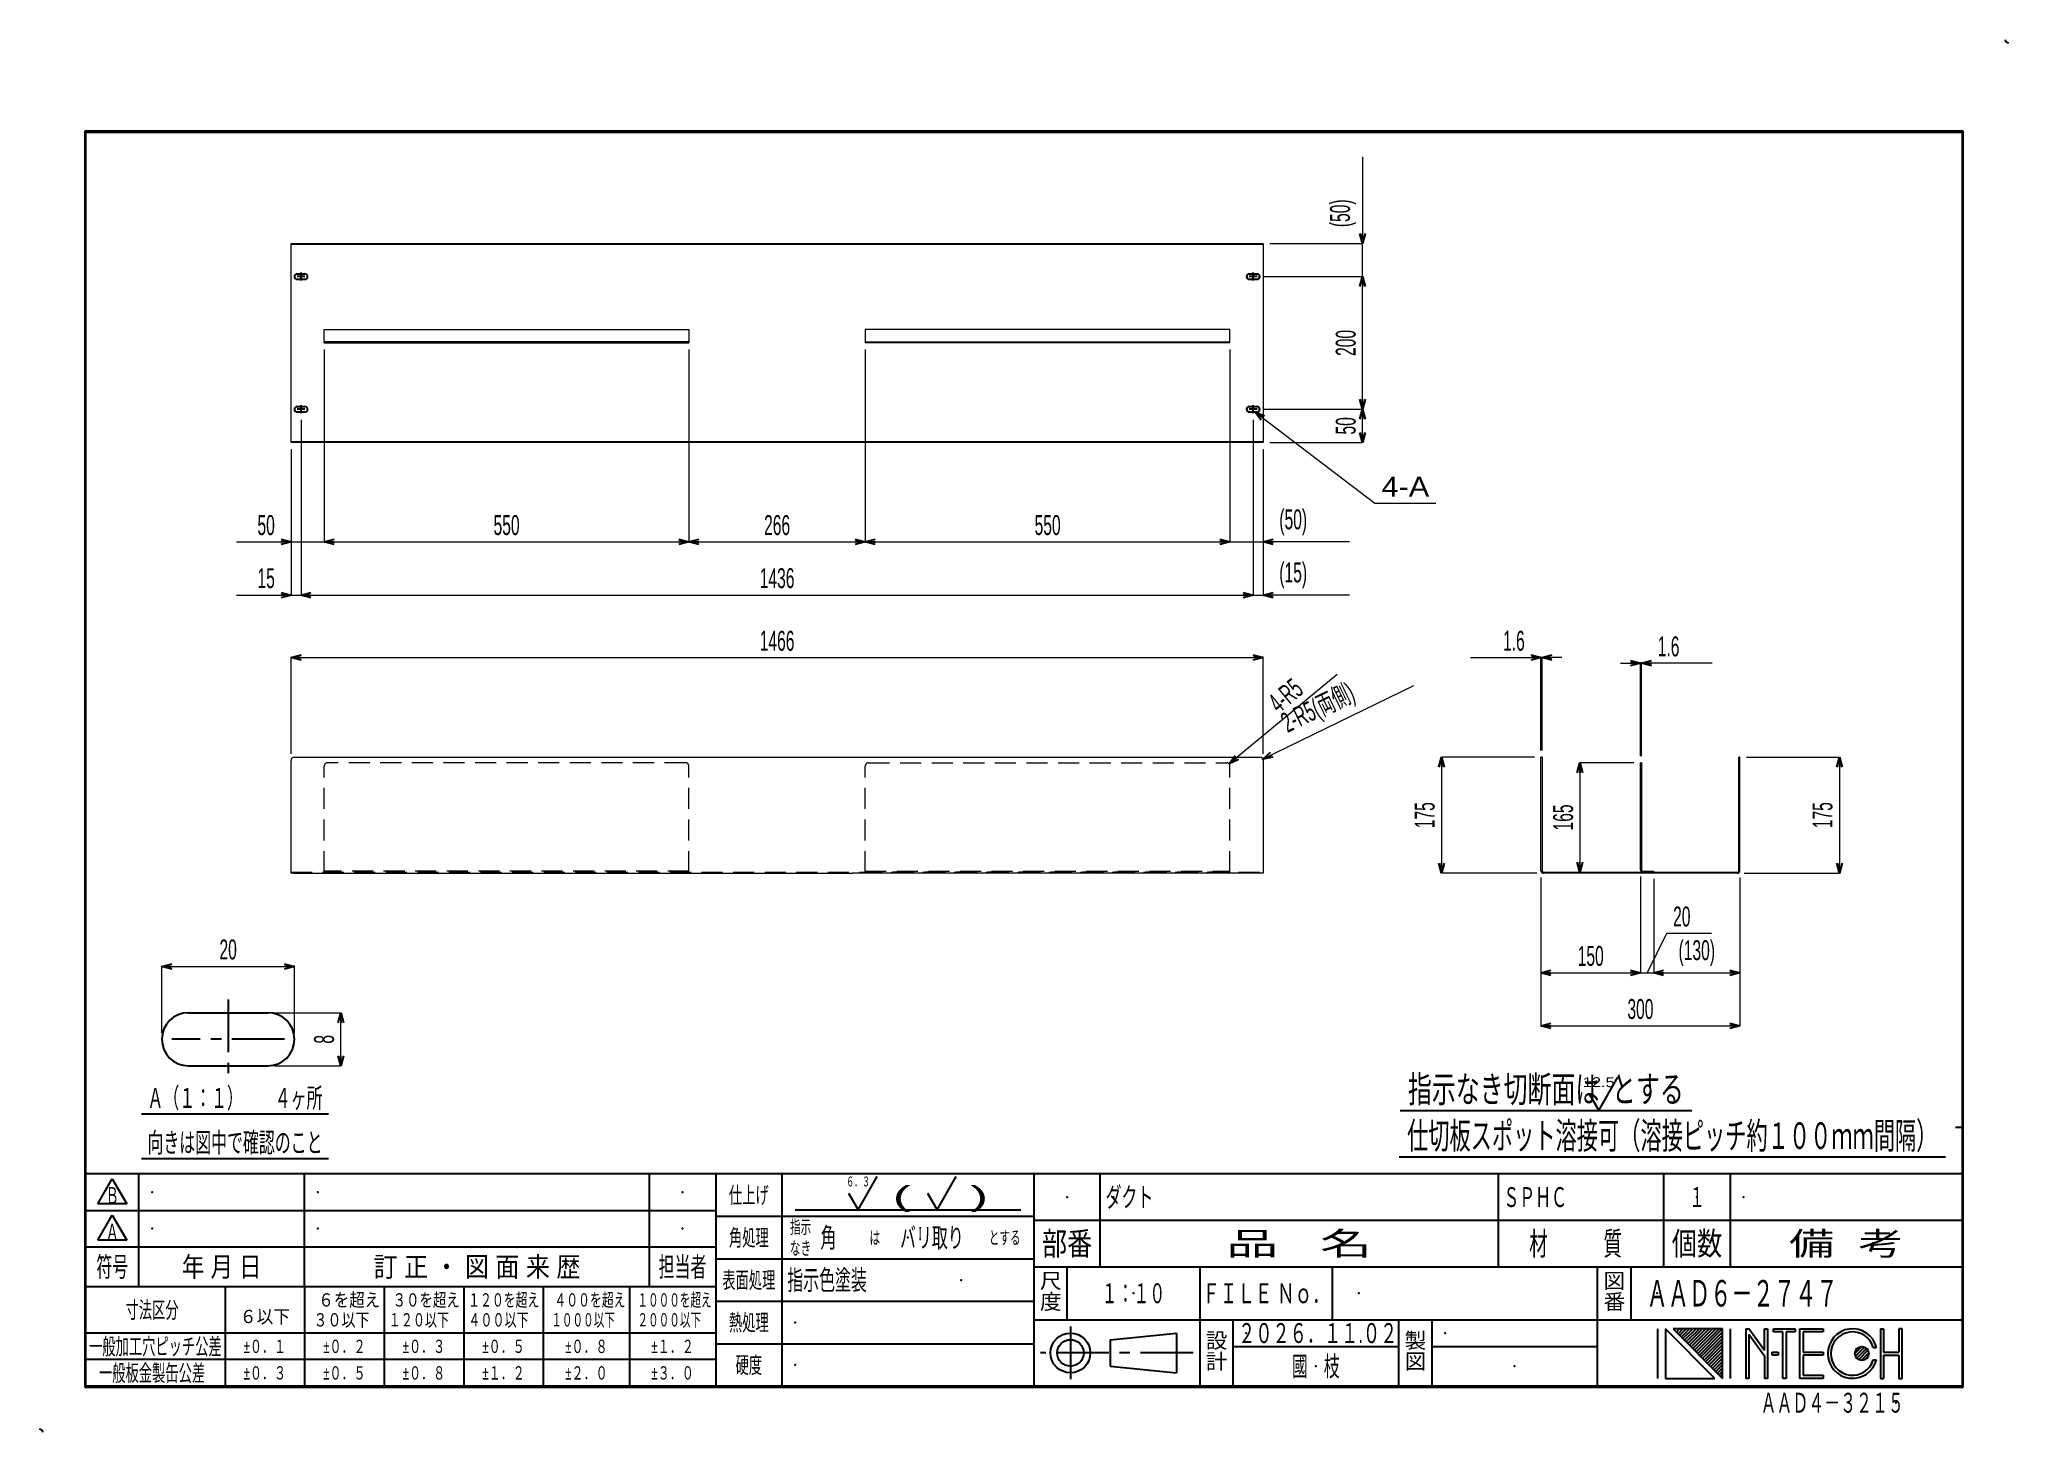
# Model space of a CAD drawing. Header units: millimetres. Extents: x -1485 to 1485, y -1050 to 1050.
import ezdxf
from ezdxf.enums import TextEntityAlignment as Align

# ---------------------------------------------------------------- set-up
doc = ezdxf.new("R2010")
doc.units = ezdxf.units.MM
doc.header["$LTSCALE"] = 2.5
doc.header["$PDSIZE"] = 1
doc.linetypes.add('CENTER', pattern=[50.8, 31.75, -6.35, 6.35, -6.35])
doc.linetypes.add('DASHED', pattern=[19.05, 12.7, -6.35])
for name, color, linetype in [('Layer0001', 7, 'Continuous'), ('Layer0012', 7, 'Continuous'), ('Layer0013', 7, 'Continuous'), ('Layer0014', 7, 'Continuous')]:
    doc.layers.add(name, color=color, linetype=linetype)
doc.styles.add('dcStyle0', font='ＭＳ Ｐゴシック', dxfattribs={"width": 0.6})
doc.styles.add('dcStyle1', font='@ＭＳ Ｐゴシック', dxfattribs={"width": 0.8})
doc.dimstyles.new('dc_Radial01', dxfattribs={"dimtxt": 30, "dimasz": 15.00113, "dimexe": 0, "dimexo": 10, "dimgap": 10, "dimtad": 3, "dimdec": 1, "dimdsep": 46, "dimtxsty": 'dcStyle0', "dimblk1": 'OPEN30', "dimblk2": 'OPEN30', "dimsah": 1, "dimcen": 0.09, "dimclrd": 4, "dimclre": 4, "dimclrt": 4, "dimadec": 0, "dimazin": 2, "dimtfac": 1, "dimtdec": 4, "dimtofl": 0, "dimtmove": 0, "dimatfit": 3, "dimfxl": 1, "dimarcsym": 1})
doc.dimstyles.new('dc_Rotated', dxfattribs={"dimtxt": 30, "dimasz": 15.00113, "dimexe": 0, "dimexo": 10, "dimgap": 10, "dimtad": 3, "dimdec": 1, "dimdsep": 46, "dimtxsty": 'dcStyle0', "dimblk1": 'OPEN30', "dimblk2": 'OPEN30', "dimsah": 1, "dimcen": 0.09, "dimclrd": 4, "dimclre": 4, "dimclrt": 4, "dimadec": 0, "dimazin": 2, "dimtfac": 1, "dimtdec": 4, "dimtmove": 0, "dimatfit": 3, "dimfxl": 1, "dimarcsym": 1})
doc.dimstyles.new('dc_Rotated_F3', dxfattribs={"dimtxt": 30, "dimasz": 15.00113, "dimexe": 0, "dimexo": 10, "dimgap": 10, "dimtad": 3, "dimdec": 1, "dimdsep": 46, "dimtxsty": 'dcStyle0', "dimblk1": 'OPEN30', "dimblk2": 'OPEN30', "dimsah": 1, "dimcen": 0.09, "dimse2": 1, "dimclrd": 4, "dimclre": 4, "dimclrt": 4, "dimadec": 0, "dimazin": 2, "dimtfac": 1, "dimtdec": 4, "dimtmove": 0, "dimatfit": 3, "dimfxl": 1, "dimarcsym": 1})
doc.dimstyles.new('dc_Rotated_F4', dxfattribs={"dimtxt": 30, "dimasz": 15.00113, "dimexe": 0, "dimexo": 10, "dimgap": 10, "dimtad": 3, "dimdec": 1, "dimdsep": 46, "dimtxsty": 'dcStyle0', "dimblk1": 'OPEN30', "dimblk2": 'OPEN30', "dimsah": 1, "dimcen": 0.09, "dimclrd": 4, "dimclre": 4, "dimclrt": 4, "dimadec": 0, "dimazin": 2, "dimtfac": 1, "dimtdec": 4, "dimtmove": 1, "dimatfit": 3, "dimfxl": 1, "dimarcsym": 1})

msp = doc.modelspace()

# ---------------------------------------------------------------- texts
at = {"layer": 'Layer0013', "color": 4, "style": 'dcStyle0'}
for s, height, width, p, p2 in [('(    )', 30, 1.805192, (-198.01, -708.64), (-54.01, -708.64)), ('ダクト', 30, 0.694787, (123, -710), (195, -710)), ('ＳＰＨＣ', 30, 0.742009, (723, -710), (819, -710)), ('１', 30, 0.804527, (1003, -710), (1027, -710)), ('角', 30, 0.55, (-307, -771), (-283, -771)), ('バリ取り', 30, 0.629933, (-187, -771), (-91, -771)), ('指示色塗装', 30, 0.55, (-357, -835), (-237, -835)), ('１：１０', 30, 0.862443, (117, -855), (213, -855)), ('ＡＡＤ６－２７４７', 40, 0.749406, (939, -860), (1227, -860)), ('２０２６．１１.０２', 30, 0.868013, (323, -915), (563, -915)), ('國\u3000枝', 30, 0.619282, (404, -965), (476, -965)), ('ＡＡＤ４－３２１５', 30, 0.749406, (1111, -1020), (1327, -1020))]:
    msp.add_text(s, height=height, dxfattribs=dict(at, width=width)).set_placement(p, p2, align=Align.FIT)
at = {"layer": 'Layer0014', "color": 2, "style": 'dcStyle0'}
for s, height, width, p, p2 in [('仕上げ', 25, 0.553553, (-445, -704.5), (-385, -704.5)), ('角処理', 25, 0.55, (-445, -768.5), (-385, -768.5)), ('品   名', 35, 1.482973, (305, -782.5), (525, -782.5)), ('材\u3000\u3000\u3000質', 35, 0.688684, (762, -782.5), (902, -782.5)), ('個数', 35, 0.746429, (977, -782.5), (1053, -782.5)), ('備  考', 35, 1.294793, (1154, -782.5), (1326, -782.5)), ('部番', 35, 0.746429, (27, -782.5), (103, -782.5)), ('符号', 30, 0.55, (-1399, -815), (-1351, -815)), ('年 月 日', 30, 0.761909, (-1270, -815), (-1150, -815)), ('訂 正 ・ 図 面 来 歴', 30, 0.858543, (-981, -815), (-669, -815)), ('担当者', 30, 0.55, (-551, -815), (-479, -815)), ('表面処理', 25, 0.55, (-455, -832.5), (-375, -832.5)), ('ＦＩＬＥ Ｎｏ．', 30, 0.958586, (269, -855), (461, -855)), ('寸法区分', 25, 0.55, (-1355, -877.5), (-1275, -877.5)), ('   ６を超え', 20, 0.883925, (-1083, -860), (-971, -860)), ('  ３０を超え', 20, 0.813175, (-963, -860), (-851, -860)), (' １２０を超え', 20, 0.752912, (-843, -860), (-731, -860)), (' ４００を超え', 20, 0.752912, (-713, -860), (-601, -860)), ('１０００を超え', 20, 0.700964, (-583, -860), (-471, -860)), ('   ６以下', 20, 0.917262, (-1203, -885), (-1107, -885)), ('  ３０以下', 20, 0.829851, (-1083, -890), (-987, -890)), (' １２０以下', 20, 0.75765, (-963, -890), (-867, -890)), (' ４００以下', 20, 0.75765, (-843, -890), (-747, -890)), ('１０００以下', 20, 0.697008, (-713, -890), (-617, -890)), ('２０００以下', 20, 0.697008, (-583, -890), (-487, -890)), ('熱処理', 25, 0.55, (-445, -896.5), (-385, -896.5)), ('一般加工穴ピッチ公差', 25, 0.578487, (-1410, -932.5), (-1210, -932.5)), ('±０．１', 20, 0.725681, (-1177, -930), (-1113, -930)), ('±０．２', 20, 0.725681, (-1057, -930), (-993, -930)), ('±０．３', 20, 0.725681, (-937, -930), (-873, -930)), ('±０．５', 20, 0.725681, (-817, -930), (-753, -930)), ('±０．８', 20, 0.725681, (-692, -930), (-628, -930)), ('±１．２', 20, 0.725681, (-562, -930), (-498, -930)), ('一般板金製缶公差', 25, 0.55, (-1395, -972.5), (-1235, -972.5)), ('±０．３', 20, 0.725681, (-1177, -970), (-1113, -970)), ('±０．５', 20, 0.725681, (-1057, -970), (-993, -970)), ('±０．８', 20, 0.725681, (-937, -970), (-873, -970)), ('±１．２', 20, 0.725681, (-817, -970), (-753, -970)), ('±２．０', 20, 0.725681, (-692, -970), (-628, -970)), ('±３．０', 20, 0.725681, (-562, -970), (-498, -970)), ('硬度', 25, 0.55, (-435, -960.5), (-395, -960.5))]:
    msp.add_text(s, height=height, dxfattribs=dict(at, width=width)).set_placement(p, p2, align=Align.FIT)
at = {"layer": 'Layer0014', "color": 2, "style": 'dcStyle1', "width": 0.9625}
for s, p in [('尺度', (28, -805)), ('図番', (878, -805)), ('設計', (278, -895)), ('製図', (578, -895))]:
    msp.add_text(s, height=24, rotation=270, dxfattribs=at).set_placement(p)

# ---------------------------------------------------------------- blocks, each defined once
blk = doc.blocks.new('DC_GROUP_AAD6-2747_1')
at = {"layer": 'Layer0014', "color": 2, "style": 'dcStyle0'}
for s, width, p, p2 in [('指示', 0.55, (-353, -750), (-321, -750)), ('なき', 0.629933, (-353, -782), (-321, -782)), ('は', 0.55, (-233, -766), (-217, -766)), ('とする', 0.637211, (-53, -766), (-5, -766))]:
    blk.add_text(s, height=20, dxfattribs=dict(at, width=width)).set_placement(p, p2, align=Align.FIT)
blk = doc.blocks.new('DC_GROUP_AAD6-2747_4')
at = {"layer": 'Layer0014', "color": 2, "linetype": 'Continuous', "lineweight": 25}
for p, q in [((-1396.7, -760), (-1375, -722.5)), ((-1375, -722.5), (-1353.3, -760)), ((-1353.3, -760), (-1396.7, -760))]:
    blk.add_line(p, q, dxfattribs=at)
at = {"layer": 'Layer0014', "color": 2, "style": 'dcStyle0', "width": 0.769682}
blk.add_text('Ａ', height=25, dxfattribs=at).set_placement((-1385, -760), (-1365, -760), align=Align.FIT)
blk = doc.blocks.new('DC_GROUP_AAD6-2747_5')
at = {"layer": 'Layer0014', "color": 2, "linetype": 'Continuous', "lineweight": 25}
for p, q in [((-1396.7, -705), (-1375, -667.5)), ((-1375, -667.5), (-1353.3, -705)), ((-1353.3, -705), (-1396.7, -705))]:
    blk.add_line(p, q, dxfattribs=at)
at = {"layer": 'Layer0014', "color": 2, "style": 'dcStyle0', "width": 0.707699}
blk.add_text('Ｂ', height=25, dxfattribs=at).set_placement((-1385, -705), (-1365, -705), align=Align.FIT)
blk = doc.blocks.new('DC_GROUP_AAD6-2747_2')
at = {"layer": 'Layer0013', "color": 4, "linetype": 'Continuous', "lineweight": 25}
for p, q in [((-250.2, -714), (-221.3, -664)), ((-264.6, -689), (-250.2, -714))]:
    blk.add_line(p, q, dxfattribs=at)
at = {"layer": 'Layer0013', "color": 4, "style": 'dcStyle0', "width": 0.812153}
blk.add_text('６．３', height=15, dxfattribs=at).set_placement((-268.2, -679), (-232.2, -679), align=Align.FIT)
blk = doc.blocks.new('DC_GROUP_AAD6-2747_3')
at = {"layer": 'Layer0013', "color": 4, "linetype": 'Continuous', "lineweight": 25}
for p, q in [((-131, -714), (-102.1, -664)), ((-145.4, -689), (-131, -714))]:
    blk.add_line(p, q, dxfattribs=at)
blk = doc.blocks.new('DC_GROUP_AAD6-2747_7')
at = {"layer": 'Layer0013', "color": 4, "linetype": 'Continuous', "lineweight": 25}
blk.add_line((-1331, -636.7), (-1049, -636.7), dxfattribs=at)
at = {"layer": 'Layer0013', "color": 4, "style": 'dcStyle0', "width": 0.586877}
blk.add_text('向きは図中で確認のこと', height=30, dxfattribs=at).set_placement((-1322, -627.7), (-1058, -627.7), align=Align.FIT)
blk = doc.blocks.new('DC_GROUP_AAD6-2747_8')
at = {"layer": 'Layer0013', "color": 4, "linetype": 'Continuous', "lineweight": 25}
blk.add_line((-1331, -569.5), (-1049, -569.5), dxfattribs=at)
at = {"layer": 'Layer0013', "color": 4, "style": 'dcStyle0', "width": 0.820741}
blk.add_text('Ａ（１：１）\u3000\u3000４ヶ所', height=30, dxfattribs=at).set_placement((-1322, -560.5), (-1058, -560.5), align=Align.FIT)
blk = doc.blocks.new('DC_GROUP_AAD6-2747_9')
at = {"layer": 'Layer0013', "color": 4, "linetype": 'Continuous', "lineweight": 25}
for p, q in [((866.8, -564.3), (895.7, -514.3)), ((852.4, -539.3), (866.8, -564.3))]:
    blk.add_line(p, q, dxfattribs=at)
at = {"layer": 'Layer0013', "color": 4, "style": 'dcStyle0', "width": 1.291922}
blk.add_text('12.5', height=15, dxfattribs=at).set_placement((842.8, -529.3), (890.8, -529.3), align=Align.FIT)
blk = doc.blocks.new('DC_GROUP_AAD6-2747_10')
at = {"layer": 'Layer0013', "color": 4, "linetype": 'Continuous', "lineweight": 25}
blk.add_line((567.1, -564.3), (1007.1, -564.3), dxfattribs=at)
at = {"layer": 'Layer0013', "color": 4, "style": 'dcStyle0', "width": 0.653268}
blk.add_text('指示なき切断面は  とする', height=40, dxfattribs=at).set_placement((579.1, -552.3), (995.1, -552.3), align=Align.FIT)
blk = doc.blocks.new('_Open30')
at = {"color": 0, "linetype": 'ByBlock', "lineweight": -2}
for p, q in [((-1, 0.267949), (0, 0)), ((0, 0), (-1, -0.267949)), ((0, 0), (-1, 0))]:
    blk.add_line(p, q, dxfattribs=at)
blk = doc.blocks.new('DC_GROUP_AAD6-2747_11')
at = {"layer": 'Layer0013', "color": 4, "linetype": 'Continuous', "lineweight": 13}
for p, q in [((348.2, 488.5), (529.2, 350.9)), ((529.2, 350.9), (621.2, 350.9))]:
    blk.add_line(p, q, dxfattribs=at)
at = {"layer": 'Layer0013', "color": 4, "xscale": 15.00115266964712, "yscale": 15.00081580252128, "rotation": 142.7601630475293}
blk.add_blockref('_Open30', (348.2, 488.5), dxfattribs=at)
at = {"layer": 'Layer0013', "color": 4, "style": 'dcStyle0', "width": 1.010573}
blk.add_text('4-A', height=30, dxfattribs=at).set_placement((539.2, 360.9), (611.2, 360.9), align=Align.FIT)
blk = doc.blocks.new('DC_GROUP_AAD6-2747_16')
at = {"layer": 'Layer0013', "color": 4, "linetype": 'Continuous', "lineweight": 25}
blk.add_line((565.7, -634.4), (1389.7, -634.4), dxfattribs=at)
at = {"layer": 'Layer0013', "color": 4, "style": 'dcStyle0', "width": 0.634461}
blk.add_text('仕切板スポット溶接可（溶接ピッチ約１００ｍｍ間隔）', height=40, dxfattribs=at).set_placement((577.7, -622.4), (1377.7, -622.4), align=Align.FIT)
blk = doc.blocks.new('DC_GROUP_AAD6-2747_6')
at = {"color": 2, "linetype": 'CENTER', "lineweight": 25}
for p, q in [((-1200.3, -397.2), (-1200.3, -517.2)), ((-1200.3, -397.2), (-1200.3, -517.2)), ((-1115.3, -457.2), (-1285.3, -457.2))]:
    blk.add_line(p, q, dxfattribs=at)
at = {"color": 3, "linetype": 'Continuous', "lineweight": 25}
for p, q in [((-1260.3, -417.2), (-1140.3, -417.2)), ((-1260.3, -497.2), (-1140.3, -497.2))]:
    blk.add_line(p, q, dxfattribs=at)
for centre, start, end in [((-1260.3, -457.2), 90, 270), ((-1140.3, -457.2), 270, 90)]:
    blk.add_arc(centre, 40, start, end, dxfattribs=at)
blk = doc.blocks.new('DC_GROUP_AAD6-2747_12')
at = {"color": 3, "linetype": 'Continuous', "lineweight": 25}
for p, q in [((-1096.4, 496.5), (-1084.4, 496.5)), ((-1096.4, 488.5), (-1084.4, 488.5))]:
    blk.add_line(p, q, dxfattribs=at)
at = {"color": 2, "linetype": 'CENTER', "lineweight": 25}
for p, q in [((-1084.4, 492.5), (-1096.4, 492.5)), ((-1090.4, 486.5), (-1090.4, 498.5))]:
    blk.add_line(p, q, dxfattribs=at)
at = {"color": 3, "linetype": 'Continuous', "lineweight": 25}
for centre, start, end in [((-1096.4, 492.5), 90, 270), ((-1084.4, 492.5), 270, 90)]:
    blk.add_arc(centre, 4, start, end, dxfattribs=at)
blk = doc.blocks.new('DC_GROUP_AAD6-2747_13')
at = {"color": 3, "linetype": 'Continuous', "lineweight": 25}
for p, q in [((339.6, 496.5), (351.6, 496.5)), ((339.6, 488.5), (351.6, 488.5))]:
    blk.add_line(p, q, dxfattribs=at)
at = {"color": 2, "linetype": 'CENTER', "lineweight": 25}
for p, q in [((351.6, 492.5), (339.6, 492.5)), ((345.6, 486.5), (345.6, 498.5))]:
    blk.add_line(p, q, dxfattribs=at)
at = {"color": 3, "linetype": 'Continuous', "lineweight": 25}
for centre, start, end in [((339.6, 492.5), 90, 270), ((351.6, 492.5), 270, 90)]:
    blk.add_arc(centre, 4, start, end, dxfattribs=at)
blk = doc.blocks.new('DC_GROUP_AAD6-2747_14')
at = {"color": 3, "linetype": 'Continuous', "lineweight": 25}
for p, q in [((-1096.4, 696.5), (-1084.4, 696.5)), ((-1096.4, 688.5), (-1084.4, 688.5))]:
    blk.add_line(p, q, dxfattribs=at)
at = {"color": 2, "linetype": 'CENTER', "lineweight": 25}
for p, q in [((-1084.4, 692.5), (-1096.4, 692.5)), ((-1090.4, 686.5), (-1090.4, 698.5))]:
    blk.add_line(p, q, dxfattribs=at)
at = {"color": 3, "linetype": 'Continuous', "lineweight": 25}
for centre, start, end in [((-1096.4, 692.5), 90, 270), ((-1084.4, 692.5), 270, 90)]:
    blk.add_arc(centre, 4, start, end, dxfattribs=at)
blk = doc.blocks.new('DC_GROUP_AAD6-2747_15')
at = {"color": 3, "linetype": 'Continuous', "lineweight": 25}
for p, q in [((339.6, 696.5), (351.6, 696.5)), ((339.6, 688.5), (351.6, 688.5))]:
    blk.add_line(p, q, dxfattribs=at)
at = {"color": 2, "linetype": 'CENTER', "lineweight": 25}
for p, q in [((351.6, 692.5), (339.6, 692.5)), ((345.6, 686.5), (345.6, 698.5))]:
    blk.add_line(p, q, dxfattribs=at)
at = {"color": 3, "linetype": 'Continuous', "lineweight": 25}
for centre, start, end in [((339.6, 692.5), 90, 270), ((351.6, 692.5), 270, 90)]:
    blk.add_arc(centre, 4, start, end, dxfattribs=at)
blk = doc.blocks.new('*D7')
at = {"layer": 'Layer0012', "color": 4, "linetype": 'Continuous', "lineweight": 13}
for p, q in [((-1300.3, -347.2), (-1100.3, -347.2)), ((-1300.3, -447.2), (-1300.3, -347.2)), ((-1100.3, -447.2), (-1100.3, -347.2))]:
    blk.add_line(p, q, dxfattribs=at)
at = {"layer": 'Layer0012', "color": 4, "xscale": 15.00115266964712, "yscale": 15.00081580252128}
for p, rotation in [((-1300.3, -347.2), 180), ((-1100.3, -347.2), 360)]:
    blk.add_blockref('_Open30', p, dxfattribs=dict(at, rotation=rotation))
at = {"layer": 'Layer0012', "color": 4, "insert": (-1200.3, -337.2), "char_height": 30, "attachment_point": 8, "style": 'dcStyle0'}
blk.add_mtext('\\T1.00;20', dxfattribs=at)
blk = doc.blocks.new('*D8')
at = {"layer": 'Layer0012', "color": 4, "linetype": 'Continuous', "lineweight": 13}
for p, q in [((-1130.3, -417.2), (-1030.3, -417.2)), ((-1030.3, -497.2), (-1030.3, -417.2)), ((-1130.3, -497.2), (-1030.3, -497.2))]:
    blk.add_line(p, q, dxfattribs=at)
at = {"layer": 'Layer0012', "color": 4, "xscale": 15.00115266964712, "yscale": 15.00081580252128}
for p, rotation in [((-1030.3, -417.2), 90), ((-1030.3, -497.2), 270)]:
    blk.add_blockref('_Open30', p, dxfattribs=dict(at, rotation=rotation))
at = {"layer": 'Layer0012', "color": 4, "insert": (-1040.3, -457.2), "char_height": 30, "attachment_point": 8, "rotation": 90, "style": 'dcStyle0'}
blk.add_mtext('\\T1.00;8', dxfattribs=at)
blk = doc.blocks.new('*D13')
at = {"layer": 'Layer0012', "color": 4, "linetype": 'Continuous', "lineweight": 13}
for p, q in [((838.5, -40.3), (838.5, -205.3)), ((919.7, -40.3), (838.5, -40.3))]:
    blk.add_line(p, q, dxfattribs=at)
at = {"layer": 'Layer0012', "color": 4, "xscale": 15.00115266964712, "yscale": 15.00081580252128}
for p, rotation in [((838.5, -40.3), 90), ((838.5, -205.3), 270)]:
    blk.add_blockref('_Open30', p, dxfattribs=dict(at, rotation=rotation))
at = {"layer": 'Layer0012', "color": 4, "insert": (828.5, -122.8), "char_height": 30, "attachment_point": 8, "rotation": 90, "style": 'dcStyle0'}
blk.add_mtext('\\T1.00;165', dxfattribs=at)
blk = doc.blocks.new('*D14')
at = {"layer": 'Layer0012', "color": 4, "linetype": 'Continuous', "lineweight": 13}
for p, q in [((779.7, -213.3), (779.7, -356.9)), ((929.7, -211.7), (929.7, -356.9)), ((779.7, -356.9), (929.7, -356.9))]:
    blk.add_line(p, q, dxfattribs=at)
at = {"layer": 'Layer0012', "color": 4, "xscale": 15.00115266964712, "yscale": 15.00081580252128}
for p, rotation in [((779.7, -356.9), 180), ((929.7, -356.9), 360)]:
    blk.add_blockref('_Open30', p, dxfattribs=dict(at, rotation=rotation))
at = {"layer": 'Layer0012', "color": 4, "insert": (854.7, -346.9), "char_height": 30, "attachment_point": 8, "style": 'dcStyle0'}
blk.add_mtext('\\T1.00;150', dxfattribs=at)
blk = doc.blocks.new('*D15')
at = {"layer": 'Layer0012', "color": 4, "linetype": 'Continuous', "lineweight": 13}
for p, q in [((929.7, -211.7), (929.7, -356.9)), ((949.7, -215.3), (949.7, -356.9)), ((969, -297.5), (939.7, -356.9)), ((1037, -297.5), (969, -297.5)), ((929.7, -356.9), (949.7, -356.9))]:
    blk.add_line(p, q, dxfattribs=at)
at = {"layer": 'Layer0012', "color": 4, "insert": (979, -287.5), "char_height": 30, "attachment_point": 7, "style": 'dcStyle0'}
blk.add_mtext('\\T1.00;20', dxfattribs=at)
blk = doc.blocks.new('*D16')
at = {"layer": 'Layer0012', "color": 4, "linetype": 'Continuous', "lineweight": 13}
for p, q in [((949.7, -215.3), (949.7, -356.9)), ((1079.7, -213.3), (1079.7, -356.9)), ((949.7, -356.9), (1079.7, -356.9))]:
    blk.add_line(p, q, dxfattribs=at)
at = {"layer": 'Layer0012', "color": 4, "xscale": 15.00115266964712, "yscale": 15.00081580252128}
for p, rotation in [((949.7, -356.9), 180), ((1079.7, -356.9), 360)]:
    blk.add_blockref('_Open30', p, dxfattribs=dict(at, rotation=rotation))
at = {"layer": 'Layer0012', "color": 4, "insert": (1014.7, -346.9), "char_height": 30, "attachment_point": 8, "style": 'dcStyle0'}
blk.add_mtext('\\T1.00;(130)', dxfattribs=at)
blk = doc.blocks.new('*D17')
at = {"layer": 'Layer0012', "color": 4, "linetype": 'Continuous', "lineweight": 13}
for p, q in [((629.7, -31.9), (629.7, -206.9)), ((769.7, -31.9), (629.7, -31.9)), ((773.3, -206.9), (629.7, -206.9))]:
    blk.add_line(p, q, dxfattribs=at)
at = {"layer": 'Layer0012', "color": 4, "xscale": 15.00115266964712, "yscale": 15.00081580252128}
for p, rotation in [((629.7, -31.9), 90), ((629.7, -206.9), 270)]:
    blk.add_blockref('_Open30', p, dxfattribs=dict(at, rotation=rotation))
at = {"layer": 'Layer0012', "color": 4, "insert": (619.7, -119.4), "char_height": 30, "attachment_point": 8, "rotation": 90, "style": 'dcStyle0'}
blk.add_mtext('\\T1.00;175', dxfattribs=at)
blk = doc.blocks.new('*D18')
at = {"layer": 'Layer0012', "color": 4, "linetype": 'Continuous', "lineweight": 13}
for p, q in [((1089.7, -31.9), (1229.7, -31.9)), ((1229.7, -31.9), (1229.7, -206.9)), ((1086.1, -206.9), (1229.7, -206.9))]:
    blk.add_line(p, q, dxfattribs=at)
at = {"layer": 'Layer0012', "color": 4, "xscale": 15.00115266964712, "yscale": 15.00081580252128}
for p, rotation in [((1229.7, -31.9), 90), ((1229.7, -206.9), 270)]:
    blk.add_blockref('_Open30', p, dxfattribs=dict(at, rotation=rotation))
at = {"layer": 'Layer0012', "color": 4, "insert": (1219.7, -119.4), "char_height": 30, "attachment_point": 8, "rotation": 90, "style": 'dcStyle0'}
blk.add_mtext('\\T1.00;175', dxfattribs=at)
blk = doc.blocks.new('DC_IMAGEDIMGROUP_1')
at = {"layer": 'Layer0012', "color": 4, "linetype": 'Continuous', "lineweight": 13}
for p, q in [((673.2, 118.1), (779.7, 118.1)), ((779.7, -21.9), (779.7, 118.1)), ((779.7, 118.1), (781.3, 118.1)), ((781.3, -21.9), (781.3, 118.1)), ((811.3, 118.1), (781.3, 118.1))]:
    blk.add_line(p, q, dxfattribs=at)
at = {"layer": 'Layer0012', "color": 4, "xscale": 15.00115266964712, "yscale": 15.00081580252128}
for p, rotation in [((779.7, 118.1), 360), ((781.3, 118.1), 180)]:
    blk.add_blockref('_Open30', p, dxfattribs=dict(at, rotation=rotation))
at = {"layer": 'Layer0012', "color": 4, "insert": (755.2, 128.1), "char_height": 30, "attachment_point": 9, "style": 'dcStyle0'}
blk.add_mtext('\\T1.00;1.6', dxfattribs=at)
blk = doc.blocks.new('DC_IMAGEDIMGROUP_2')
at = {"layer": 'Layer0012', "color": 4, "linetype": 'Continuous', "lineweight": 13}
for p, q in [((899.7, 109.7), (929.7, 109.7)), ((929.7, -30.3), (929.7, 109.7)), ((929.7, 109.7), (931.3, 109.7)), ((931.3, -30.3), (931.3, 109.7)), ((1037.8, 109.7), (931.3, 109.7))]:
    blk.add_line(p, q, dxfattribs=at)
at = {"layer": 'Layer0012', "color": 4, "xscale": 15.00115266964712, "yscale": 15.00081580252128}
for p, rotation in [((929.7, 109.7), 360), ((931.3, 109.7), 180)]:
    blk.add_blockref('_Open30', p, dxfattribs=dict(at, rotation=rotation))
at = {"layer": 'Layer0012', "color": 4, "insert": (955.8, 119.7), "char_height": 30, "attachment_point": 7, "style": 'dcStyle0'}
blk.add_mtext('\\T1.00;1.6', dxfattribs=at)
blk = doc.blocks.new('*D21')
at = {"layer": 'Layer0012', "color": 4, "linetype": 'Continuous', "lineweight": 13}
for p, q in [((779.7, -213.3), (779.7, -436.9)), ((1079.7, -213.3), (1079.7, -436.9)), ((779.7, -436.9), (1079.7, -436.9))]:
    blk.add_line(p, q, dxfattribs=at)
at = {"layer": 'Layer0012', "color": 4, "xscale": 15.00115266964712, "yscale": 15.00081580252128}
for p, rotation in [((779.7, -436.9), 180), ((1079.7, -436.9), 360)]:
    blk.add_blockref('_Open30', p, dxfattribs=dict(at, rotation=rotation))
at = {"layer": 'Layer0012', "color": 4, "insert": (929.7, -426.9), "char_height": 30, "attachment_point": 8, "style": 'dcStyle0'}
blk.add_mtext('\\T1.00;300', dxfattribs=at)
blk = doc.blocks.new('*D22')
at = {"layer": 'Layer0012', "color": 4, "linetype": 'Continuous', "lineweight": 13}
blk.add_line((587.4, 75.4), (360.1, -34.7), dxfattribs=at)
at = {"layer": 'Layer0012', "color": 4, "xscale": 15.00115266964712, "yscale": 15.00081580252128, "rotation": 205.8516462206461}
blk.add_blockref('_Open30', (360.1, -34.7), dxfattribs=at)
at = {"layer": 'Layer0012', "color": 4, "insert": (401.3, -3.6), "char_height": 30, "attachment_point": 7, "rotation": 25.8516, "style": 'dcStyle0'}
blk.add_mtext('\\T1.00;2-R5(両側)', dxfattribs=at)
blk = doc.blocks.new('*D23')
at = {"layer": 'Layer0012', "color": 4, "linetype": 'Continuous', "lineweight": 13}
blk.add_line((472.5, 92.9), (309.5, -42.1), dxfattribs=at)
at = {"layer": 'Layer0012', "color": 4, "xscale": 15.00115266964712, "yscale": 15.00081580252128, "rotation": 219.6178666638389}
blk.add_blockref('_Open30', (309.5, -42.1), dxfattribs=at)
at = {"layer": 'Layer0012', "color": 4, "insert": (384.5, 33), "char_height": 30, "attachment_point": 7, "rotation": 39.6179, "style": 'dcStyle0'}
blk.add_mtext('\\T1.00;4-R5', dxfattribs=at)
blk = doc.blocks.new('*D24')
at = {"layer": 'Layer0012', "color": 4, "linetype": 'Continuous', "lineweight": 13}
for p, q in [((-1090.4, 476.5), (-1090.4, 212.5)), ((-1105.4, 432.5), (-1105.4, 212.5)), ((-1187.9, 212.5), (-1105.4, 212.5)), ((-1105.4, 212.5), (-1090.4, 212.5))]:
    blk.add_line(p, q, dxfattribs=at)
at = {"layer": 'Layer0012', "color": 4, "xscale": 15.00115266964712, "yscale": 15.00081580252128, "rotation": 360}
blk.add_blockref('_Open30', (-1105.4, 212.5), dxfattribs=at)
at = {"layer": 'Layer0012', "color": 4, "insert": (-1129.9, 222.5), "char_height": 30, "attachment_point": 9, "style": 'dcStyle0'}
blk.add_mtext('\\T1.00;15', dxfattribs=at)
blk = doc.blocks.new('*D25')
at = {"layer": 'Layer0012', "color": 4, "linetype": 'Continuous', "lineweight": 13}
for p, q in [((-1090.4, 476.5), (-1090.4, 212.5)), ((345.6, 476.5), (345.6, 212.5)), ((-1090.4, 212.5), (345.6, 212.5))]:
    blk.add_line(p, q, dxfattribs=at)
at = {"layer": 'Layer0012', "color": 4, "xscale": 15.00115266964712, "yscale": 15.00081580252128}
for p, rotation in [((-1090.4, 212.5), 180), ((345.6, 212.5), 360)]:
    blk.add_blockref('_Open30', p, dxfattribs=dict(at, rotation=rotation))
at = {"layer": 'Layer0012', "color": 4, "insert": (-372.4, 222.5), "char_height": 30, "attachment_point": 8, "style": 'dcStyle0'}
blk.add_mtext('\\T1.00;1436', dxfattribs=at)
blk = doc.blocks.new('*D26')
at = {"layer": 'Layer0012', "color": 4, "linetype": 'Continuous', "lineweight": 13}
for p, q in [((345.6, 476.5), (345.6, 212.5)), ((360.6, 432.5), (360.6, 212.5)), ((345.6, 212.5), (360.6, 212.5)), ((491.1, 212.5), (360.6, 212.5))]:
    blk.add_line(p, q, dxfattribs=at)
at = {"layer": 'Layer0012', "color": 4, "xscale": 15.00115266964712, "yscale": 15.00081580252128, "rotation": 180}
blk.add_blockref('_Open30', (360.6, 212.5), dxfattribs=at)
at = {"layer": 'Layer0012', "color": 4, "insert": (385.1, 222.5), "char_height": 30, "attachment_point": 7, "style": 'dcStyle0'}
blk.add_mtext('\\T1.00;(15)', dxfattribs=at)
blk = doc.blocks.new('*D27')
at = {"layer": 'Layer0012', "color": 4, "linetype": 'Continuous', "lineweight": 13}
for p, q in [((-1105.4, 118.1), (360.6, 118.1)), ((-1105.4, -26.9), (-1105.4, 118.1)), ((360.6, -26.9), (360.6, 118.1))]:
    blk.add_line(p, q, dxfattribs=at)
at = {"layer": 'Layer0012', "color": 4, "xscale": 15.00115266964712, "yscale": 15.00081580252128}
for p, rotation in [((-1105.4, 118.1), 180), ((360.6, 118.1), 360)]:
    blk.add_blockref('_Open30', p, dxfattribs=dict(at, rotation=rotation))
at = {"layer": 'Layer0012', "color": 4, "insert": (-372.4, 128.1), "char_height": 30, "attachment_point": 8, "style": 'dcStyle0'}
blk.add_mtext('\\T1.00;1466', dxfattribs=at)
blk = doc.blocks.new('*D28')
at = {"layer": 'Layer0012', "color": 4, "linetype": 'Continuous', "lineweight": 13}
for p, q in [((361.6, 492.5), (510.6, 492.5)), ((510.6, 442.5), (510.6, 492.5)), ((370.6, 442.5), (510.6, 442.5))]:
    blk.add_line(p, q, dxfattribs=at)
at = {"layer": 'Layer0012', "color": 4, "xscale": 15.00115266964712, "yscale": 15.00081580252128}
for p, rotation in [((510.6, 492.5), 90), ((510.6, 442.5), 270)]:
    blk.add_blockref('_Open30', p, dxfattribs=dict(at, rotation=rotation))
at = {"layer": 'Layer0012', "color": 4, "insert": (500.6, 467.5), "char_height": 30, "attachment_point": 8, "rotation": 90, "style": 'dcStyle0'}
blk.add_mtext('\\T1.00;50', dxfattribs=at)
blk = doc.blocks.new('*D29')
at = {"layer": 'Layer0012', "color": 4, "linetype": 'Continuous', "lineweight": 13}
for p, q in [((361.6, 692.5), (510.6, 692.5)), ((510.6, 492.5), (510.6, 692.5)), ((361.6, 492.5), (510.6, 492.5))]:
    blk.add_line(p, q, dxfattribs=at)
at = {"layer": 'Layer0012', "color": 4, "xscale": 15.00115266964712, "yscale": 15.00081580252128}
for p, rotation in [((510.6, 692.5), 90), ((510.6, 492.5), 270)]:
    blk.add_blockref('_Open30', p, dxfattribs=dict(at, rotation=rotation))
at = {"layer": 'Layer0012', "color": 4, "insert": (500.6, 592.5), "char_height": 30, "attachment_point": 8, "rotation": 90, "style": 'dcStyle0'}
blk.add_mtext('\\T1.00;200', dxfattribs=at)
blk = doc.blocks.new('*D30')
at = {"layer": 'Layer0012', "color": 4, "linetype": 'Continuous', "lineweight": 13}
for p, q in [((510.6, 873), (510.6, 742.5)), ((370.6, 742.5), (510.6, 742.5)), ((510.6, 692.5), (510.6, 742.5)), ((361.6, 692.5), (510.6, 692.5))]:
    blk.add_line(p, q, dxfattribs=at)
at = {"layer": 'Layer0012', "color": 4, "xscale": 15.00115266964712, "yscale": 15.00081580252128, "rotation": 270}
blk.add_blockref('_Open30', (510.6, 742.5), dxfattribs=at)
at = {"layer": 'Layer0012', "color": 4, "insert": (500.6, 767), "char_height": 30, "attachment_point": 7, "rotation": 90, "style": 'dcStyle0'}
blk.add_mtext('\\T1.00;(50)', dxfattribs=at)
blk = doc.blocks.new('*D32')
at = {"layer": 'Layer0012', "color": 4, "linetype": 'Continuous', "lineweight": 13}
for p, q in [((-1055.4, 582.5), (-1055.4, 292.5)), ((-1105.4, 432.5), (-1105.4, 292.5)), ((-1187.9, 292.5), (-1105.4, 292.5)), ((-1105.4, 292.5), (-1055.4, 292.5))]:
    blk.add_line(p, q, dxfattribs=at)
at = {"layer": 'Layer0012', "color": 4, "xscale": 15.00115266964712, "yscale": 15.00081580252128, "rotation": 360}
blk.add_blockref('_Open30', (-1105.4, 292.5), dxfattribs=at)
at = {"layer": 'Layer0012', "color": 4, "insert": (-1129.9, 302.5), "char_height": 30, "attachment_point": 9, "style": 'dcStyle0'}
blk.add_mtext('\\T1.00;50', dxfattribs=at)
blk = doc.blocks.new('*D33')
at = {"layer": 'Layer0012', "color": 4, "linetype": 'Continuous', "lineweight": 13}
for p, q in [((-1055.4, 582.5), (-1055.4, 292.5)), ((-505.4, 582.5), (-505.4, 292.5)), ((-1055.4, 292.5), (-505.4, 292.5))]:
    blk.add_line(p, q, dxfattribs=at)
at = {"layer": 'Layer0012', "color": 4, "xscale": 15.00115266964712, "yscale": 15.00081580252128}
for p, rotation in [((-1055.4, 292.5), 180), ((-505.4, 292.5), 360)]:
    blk.add_blockref('_Open30', p, dxfattribs=dict(at, rotation=rotation))
at = {"layer": 'Layer0012', "color": 4, "insert": (-780.4, 302.5), "char_height": 30, "attachment_point": 8, "style": 'dcStyle0'}
blk.add_mtext('\\T1.00;550', dxfattribs=at)
blk = doc.blocks.new('*D34')
at = {"layer": 'Layer0012', "color": 4, "linetype": 'Continuous', "lineweight": 13}
for p, q in [((-505.4, 582.5), (-505.4, 292.5)), ((-239.4, 582.5), (-239.4, 292.5)), ((-505.4, 292.5), (-239.4, 292.5))]:
    blk.add_line(p, q, dxfattribs=at)
at = {"layer": 'Layer0012', "color": 4, "xscale": 15.00115266964712, "yscale": 15.00081580252128}
for p, rotation in [((-505.4, 292.5), 180), ((-239.4, 292.5), 360)]:
    blk.add_blockref('_Open30', p, dxfattribs=dict(at, rotation=rotation))
at = {"layer": 'Layer0012', "color": 4, "insert": (-372.4, 302.5), "char_height": 30, "attachment_point": 8, "style": 'dcStyle0'}
blk.add_mtext('\\T1.00;266', dxfattribs=at)
blk = doc.blocks.new('*D35')
at = {"layer": 'Layer0012', "color": 4, "linetype": 'Continuous', "lineweight": 13}
for p, q in [((-239.4, 582.5), (-239.4, 292.5)), ((310.6, 582.5), (310.6, 292.5)), ((-239.4, 292.5), (310.6, 292.5))]:
    blk.add_line(p, q, dxfattribs=at)
at = {"layer": 'Layer0012', "color": 4, "xscale": 15.00115266964712, "yscale": 15.00081580252128}
for p, rotation in [((-239.4, 292.5), 180), ((310.6, 292.5), 360)]:
    blk.add_blockref('_Open30', p, dxfattribs=dict(at, rotation=rotation))
at = {"layer": 'Layer0012', "color": 4, "insert": (35.6, 302.5), "char_height": 30, "attachment_point": 8, "style": 'dcStyle0'}
blk.add_mtext('\\T1.00;550', dxfattribs=at)
blk = doc.blocks.new('*D36')
at = {"layer": 'Layer0012', "color": 4, "linetype": 'Continuous', "lineweight": 13}
for p, q in [((310.6, 582.5), (310.6, 292.5)), ((360.6, 432.5), (360.6, 292.5)), ((310.6, 292.5), (360.6, 292.5)), ((491.1, 292.5), (360.6, 292.5))]:
    blk.add_line(p, q, dxfattribs=at)
at = {"layer": 'Layer0012', "color": 4, "xscale": 15.00115266964712, "yscale": 15.00081580252128, "rotation": 180}
blk.add_blockref('_Open30', (360.6, 292.5), dxfattribs=at)
at = {"layer": 'Layer0012', "color": 4, "insert": (385.1, 302.5), "char_height": 30, "attachment_point": 7, "style": 'dcStyle0'}
blk.add_mtext('\\T1.00;(50)', dxfattribs=at)

# ---------------------------------------------------------------- dimensions: what is measured, and where the dimension line sits
at = {"layer": 'Layer0012', "linetype": 'Continuous', "lineweight": 13}
dim = msp.add_linear_dim(base=(510.61, 742.5), p1=(351.61, 692.5), p2=(360.61, 742.5), angle=90, text='(<>)', dimstyle='dc_Rotated', override={"dimtxt": 30, "dimasz": 15.00113, "dimexe": 0, "dimexo": 10, "dimgap": 10, "dimtad": 3, "dimtih": 0, "dimtoh": 0, "dimdec": 1, "dimlfac": 1, "dimzin": 8, "dimtxsty": 'dcStyle0', "dimblk1": 'Open30', "dimblk2": 'Open30', "dimsah": 1, "dimclrd": 4, "dimclre": 4, "dimclrt": 4, "dimazin": 2, "dimtofl": 1, "dimtolj": 0, "dimtzin": 8, "dimarcsym": 1}, dxfattribs=at)
dim.commit()
dim.dimension.update_dxf_attribs({"geometry": '*D30', "text_midpoint": (510.61, 814.99), "dimtype": 160})
for base, p1, p2, dimstyle, override, picture, middle in [((510.61, 692.5), (351.61, 492.5), (351.61, 692.5), 'dc_Rotated', {"dimtxt": 30, "dimasz": 15.00113, "dimexe": 0, "dimexo": 10, "dimgap": 10, "dimtad": 3, "dimtih": 0, "dimtoh": 0, "dimdec": 1, "dimlfac": 1, "dimzin": 8, "dimtxsty": 'dcStyle0', "dimblk1": 'Open30', "dimblk2": 'Open30', "dimsah": 1, "dimclrd": 4, "dimclre": 4, "dimclrt": 4, "dimazin": 2, "dimtofl": 1, "dimtolj": 0, "dimtzin": 8, "dimarcsym": 1}, '*D29', (510.61, 592.5)), ((510.61, 492.5), (360.61, 442.5), (351.61, 492.5), 'dc_Rotated', {"dimtxt": 30, "dimasz": 15.00113, "dimexe": 0, "dimexo": 10, "dimgap": 10, "dimtad": 3, "dimtih": 0, "dimtoh": 0, "dimdec": 1, "dimlfac": 1, "dimzin": 8, "dimtxsty": 'dcStyle0', "dimblk1": 'Open30', "dimblk2": 'Open30', "dimsah": 1, "dimclrd": 4, "dimclre": 4, "dimclrt": 4, "dimazin": 2, "dimtofl": 1, "dimtolj": 0, "dimtzin": 8, "dimarcsym": 1}, '*D28', (510.61, 467.5)), ((629.73, -206.87), (779.73, -31.87), (783.33, -206.87), 'dc_Rotated', {"dimtxt": 30, "dimasz": 15.00113, "dimexe": 0, "dimexo": 10, "dimgap": 10, "dimtad": 3, "dimtih": 0, "dimtoh": 0, "dimdec": 1, "dimlfac": 1, "dimzin": 8, "dimtxsty": 'dcStyle0', "dimblk1": 'Open30', "dimblk2": 'Open30', "dimsah": 1, "dimclrd": 4, "dimclre": 4, "dimclrt": 4, "dimazin": 2, "dimtofl": 1, "dimtolj": 0, "dimtzin": 8, "dimarcsym": 1}, '*D17', (629.73, -119.37)), ((838.48, -205.27), (929.73, -40.27), (838.48, -205.27), 'dc_Rotated_F3', {"dimtxt": 30, "dimasz": 15.00113, "dimexe": 0, "dimexo": 10, "dimgap": 10, "dimtad": 3, "dimtih": 0, "dimtoh": 0, "dimdec": 1, "dimlfac": 1, "dimzin": 8, "dimtxsty": 'dcStyle0', "dimblk1": 'Open30', "dimblk2": 'Open30', "dimsah": 1, "dimse2": 1, "dimclrd": 4, "dimclre": 4, "dimclrt": 4, "dimazin": 2, "dimtofl": 1, "dimtolj": 0, "dimtzin": 8, "dimarcsym": 1}, '*D13', (838.48, -122.77)), ((1229.73, -206.87), (1079.73, -31.87), (1076.13, -206.87), 'dc_Rotated', {"dimtxt": 30, "dimasz": 15.00113, "dimexe": 0, "dimexo": 10, "dimgap": 10, "dimtad": 3, "dimtih": 0, "dimtoh": 0, "dimdec": 1, "dimlfac": 1, "dimzin": 8, "dimtxsty": 'dcStyle0', "dimblk1": 'Open30', "dimblk2": 'Open30', "dimsah": 1, "dimclrd": 4, "dimclre": 4, "dimclrt": 4, "dimazin": 2, "dimtofl": 1, "dimtolj": 0, "dimtzin": 8, "dimarcsym": 1}, '*D18', (1229.73, -119.37)), ((-1030.25, -417.2), (-1140.25, -497.2), (-1140.25, -417.2), 'dc_Rotated', {"dimtxt": 30, "dimasz": 15.00113, "dimexe": 0, "dimexo": 10, "dimgap": 10, "dimtad": 3, "dimtih": 0, "dimtoh": 0, "dimdec": 1, "dimlfac": 0.1, "dimzin": 8, "dimtxsty": 'dcStyle0', "dimblk1": 'Open30', "dimblk2": 'Open30', "dimsah": 1, "dimclrd": 4, "dimclre": 4, "dimclrt": 4, "dimazin": 2, "dimtofl": 1, "dimtolj": 0, "dimtzin": 8, "dimarcsym": 1}, '*D8', (-1030.25, -457.2))]:
    dim = msp.add_linear_dim(base=base, p1=p1, p2=p2, angle=90, dimstyle=dimstyle, override=override, dxfattribs=at)
    dim.commit()
    dim.dimension.update_dxf_attribs({"geometry": picture, "text_midpoint": middle, "dimtype": 160})
for base, p1, p2, dimstyle, override, picture, middle in [((-1055.41, 292.5), (-1105.41, 442.5), (-1055.41, 592.5), 'dc_Rotated', {"dimtxt": 30, "dimasz": 15.00113, "dimexe": 0, "dimexo": 10, "dimgap": 10, "dimtad": 3, "dimtih": 0, "dimtoh": 0, "dimdec": 1, "dimlfac": 1, "dimzin": 8, "dimtxsty": 'dcStyle0', "dimblk1": 'Open30', "dimblk2": 'Open30', "dimsah": 1, "dimclrd": 4, "dimclre": 4, "dimclrt": 4, "dimazin": 2, "dimtofl": 1, "dimtolj": 0, "dimtzin": 8, "dimarcsym": 1}, '*D32', (-1153.9, 292.5)), ((-505.41, 292.5), (-1055.41, 592.5), (-505.41, 592.5), 'dc_Rotated', {"dimtxt": 30, "dimasz": 15.00113, "dimexe": 0, "dimexo": 10, "dimgap": 10, "dimtad": 3, "dimtih": 0, "dimtoh": 0, "dimdec": 1, "dimlfac": 1, "dimzin": 8, "dimtxsty": 'dcStyle0', "dimblk1": 'Open30', "dimblk2": 'Open30', "dimsah": 1, "dimclrd": 4, "dimclre": 4, "dimclrt": 4, "dimazin": 2, "dimtofl": 1, "dimtolj": 0, "dimtzin": 8, "dimarcsym": 1}, '*D33', (-780.41, 292.5)), ((-239.39, 292.5), (-505.41, 592.5), (-239.39, 592.5), 'dc_Rotated', {"dimtxt": 30, "dimasz": 15.00113, "dimexe": 0, "dimexo": 10, "dimgap": 10, "dimtad": 3, "dimtih": 0, "dimtoh": 0, "dimdec": 1, "dimlfac": 1, "dimzin": 8, "dimtxsty": 'dcStyle0', "dimblk1": 'Open30', "dimblk2": 'Open30', "dimsah": 1, "dimclrd": 4, "dimclre": 4, "dimclrt": 4, "dimazin": 2, "dimtofl": 1, "dimtolj": 0, "dimtzin": 8, "dimarcsym": 1}, '*D34', (-372.4, 292.5)), ((310.61, 292.5), (-239.39, 592.5), (310.61, 592.5), 'dc_Rotated', {"dimtxt": 30, "dimasz": 15.00113, "dimexe": 0, "dimexo": 10, "dimgap": 10, "dimtad": 3, "dimtih": 0, "dimtoh": 0, "dimdec": 1, "dimlfac": 1, "dimzin": 8, "dimtxsty": 'dcStyle0', "dimblk1": 'Open30', "dimblk2": 'Open30', "dimsah": 1, "dimclrd": 4, "dimclre": 4, "dimclrt": 4, "dimazin": 2, "dimtofl": 1, "dimtolj": 0, "dimtzin": 8, "dimarcsym": 1}, '*D35', (35.61, 292.5)), ((-1090.41, 212.5), (-1105.41, 442.5), (-1090.41, 486.5), 'dc_Rotated', {"dimtxt": 30, "dimasz": 15.00113, "dimexe": 0, "dimexo": 10, "dimgap": 10, "dimtad": 3, "dimtih": 0, "dimtoh": 0, "dimdec": 1, "dimlfac": 1, "dimzin": 8, "dimtxsty": 'dcStyle0', "dimblk1": 'Open30', "dimblk2": 'Open30', "dimsah": 1, "dimclrd": 4, "dimclre": 4, "dimclrt": 4, "dimazin": 2, "dimtofl": 1, "dimtolj": 0, "dimtzin": 8, "dimarcsym": 1}, '*D24', (-1153.9, 212.5)), ((345.61, 212.5), (-1090.41, 486.5), (345.61, 486.5), 'dc_Rotated', {"dimtxt": 30, "dimasz": 15.00113, "dimexe": 0, "dimexo": 10, "dimgap": 10, "dimtad": 3, "dimtih": 0, "dimtoh": 0, "dimdec": 1, "dimlfac": 1, "dimzin": 8, "dimtxsty": 'dcStyle0', "dimblk1": 'Open30', "dimblk2": 'Open30', "dimsah": 1, "dimclrd": 4, "dimclre": 4, "dimclrt": 4, "dimazin": 2, "dimtofl": 1, "dimtolj": 0, "dimtzin": 8, "dimarcsym": 1}, '*D25', (-372.4, 212.5)), ((360.61, 118.13), (-1105.41, -36.87), (360.61, -36.87), 'dc_Rotated', {"dimtxt": 30, "dimasz": 15.00113, "dimexe": 0, "dimexo": 10, "dimgap": 10, "dimtad": 3, "dimtih": 0, "dimtoh": 0, "dimdec": 1, "dimlfac": 1, "dimzin": 8, "dimtxsty": 'dcStyle0', "dimblk1": 'Open30', "dimblk2": 'Open30', "dimsah": 1, "dimclrd": 4, "dimclre": 4, "dimclrt": 4, "dimazin": 2, "dimtofl": 1, "dimtolj": 0, "dimtzin": 8, "dimarcsym": 1}, '*D27', (-372.4, 118.13)), ((929.73, -356.87), (779.73, -203.27), (929.73, -201.67), 'dc_Rotated', {"dimtxt": 30, "dimasz": 15.00113, "dimexe": 0, "dimexo": 10, "dimgap": 10, "dimtad": 3, "dimtih": 0, "dimtoh": 0, "dimdec": 1, "dimlfac": 1, "dimzin": 8, "dimtxsty": 'dcStyle0', "dimblk1": 'Open30', "dimblk2": 'Open30', "dimsah": 1, "dimclrd": 4, "dimclre": 4, "dimclrt": 4, "dimazin": 2, "dimtofl": 1, "dimtolj": 0, "dimtzin": 8, "dimarcsym": 1}, '*D14', (854.73, -356.87)), ((1079.73, -436.87), (779.73, -203.27), (1079.73, -203.27), 'dc_Rotated', {"dimtxt": 30, "dimasz": 15.00113, "dimexe": 0, "dimexo": 10, "dimgap": 10, "dimtad": 3, "dimtih": 0, "dimtoh": 0, "dimdec": 1, "dimlfac": 1, "dimzin": 8, "dimtxsty": 'dcStyle0', "dimblk1": 'Open30', "dimblk2": 'Open30', "dimsah": 1, "dimclrd": 4, "dimclre": 4, "dimclrt": 4, "dimazin": 2, "dimtofl": 1, "dimtolj": 0, "dimtzin": 8, "dimarcsym": 1}, '*D21', (929.73, -436.87)), ((949.73, -356.87), (929.73, -201.67), (949.73, -205.27), 'dc_Rotated_F4', {"dimtxt": 30, "dimasz": 15.00113, "dimexe": 0, "dimexo": 10, "dimgap": 10, "dimtad": 3, "dimtih": 0, "dimtoh": 0, "dimdec": 1, "dimlfac": 1, "dimzin": 8, "dimtxsty": 'dcStyle0', "dimblk1": 'Open30', "dimblk2": 'Open30', "dimsah": 1, "dimclrd": 4, "dimclre": 4, "dimclrt": 4, "dimazin": 2, "dimtofl": 1, "dimtmove": 1, "dimtolj": 0, "dimtzin": 8, "dimarcsym": 1}, '*D15', (1003, -297.46)), ((-1100.25, -347.2), (-1300.25, -457.2), (-1100.25, -457.2), 'dc_Rotated', {"dimtxt": 30, "dimasz": 15.00113, "dimexe": 0, "dimexo": 10, "dimgap": 10, "dimtad": 3, "dimtih": 0, "dimtoh": 0, "dimdec": 1, "dimlfac": 0.1, "dimzin": 8, "dimtxsty": 'dcStyle0', "dimblk1": 'Open30', "dimblk2": 'Open30', "dimsah": 1, "dimclrd": 4, "dimclre": 4, "dimclrt": 4, "dimazin": 2, "dimtofl": 1, "dimtolj": 0, "dimtzin": 8, "dimarcsym": 1}, '*D7', (-1200.25, -347.2))]:
    dim = msp.add_linear_dim(base=base, p1=p1, p2=p2, dimstyle=dimstyle, override=override, dxfattribs=at)
    dim.commit()
    dim.dimension.update_dxf_attribs({"geometry": picture, "text_midpoint": middle, "dimtype": 160})
for base, p1, p2, picture, middle in [((360.61, 292.5), (310.61, 592.5), (360.61, 442.5), '*D36', (433.1, 292.5)), ((360.61, 212.5), (345.61, 486.5), (360.61, 442.5), '*D26', (433.1, 212.5)), ((1079.73, -356.87), (949.73, -205.27), (1079.73, -203.27), '*D16', (1014.73, -356.87))]:
    dim = msp.add_linear_dim(base=base, p1=p1, p2=p2, text='(<>)', dimstyle='dc_Rotated', override={"dimtxt": 30, "dimasz": 15.00113, "dimexe": 0, "dimexo": 10, "dimgap": 10, "dimtad": 3, "dimtih": 0, "dimtoh": 0, "dimdec": 1, "dimlfac": 1, "dimzin": 8, "dimtxsty": 'dcStyle0', "dimblk1": 'Open30', "dimblk2": 'Open30', "dimsah": 1, "dimclrd": 4, "dimclre": 4, "dimclrt": 4, "dimazin": 2, "dimtofl": 1, "dimtolj": 0, "dimtzin": 8, "dimarcsym": 1}, dxfattribs=at)
    dim.commit()
    dim.dimension.update_dxf_attribs({"geometry": picture, "text_midpoint": middle, "dimtype": 160})
for center, mpoint, text, picture, middle in [((305.61, -45.27), (309.46, -42.08), '4-R5', '*D23', (427.82, 55.9)), ((355.61, -36.87), (360.11, -34.69), '2-R5(両側)', '*D22', (492.02, 29.22))]:
    dim = msp.add_radius_dim(center=center, mpoint=mpoint, text=text, dimstyle='dc_Radial01', override={"dimtxt": 30, "dimasz": 15.00113, "dimexe": 0, "dimexo": 10, "dimgap": 10, "dimtad": 3, "dimtih": 0, "dimtoh": 0, "dimdec": 1, "dimlfac": 1, "dimzin": 8, "dimtxsty": 'dcStyle0', "dimblk1": 'Open30', "dimblk2": 'Open30', "dimsah": 1, "dimclrd": 4, "dimclre": 4, "dimclrt": 4, "dimazin": 2, "dimtolj": 0, "dimtzin": 8, "dimarcsym": 1}, dxfattribs=at)
    dim.commit()
    dim.dimension.update_dxf_attribs({"geometry": picture, "text_midpoint": middle, "dimtype": 164})

# ---------------------------------------------------------------- linework, layer by layer
at = {"color": 3, "linetype": 'Continuous', "lineweight": 18}
for p, q in [((-793.41, 742.5), (-793.41, 740.9)), ((-97.41, 742.5), (-97.41, 740.9)), ((360.61, 444.5), (360.61, 442.5))]:
    msp.add_line(p, q, dxfattribs=at)
at = {"layer": 'Layer0001', "color": 3, "linetype": 'Continuous', "lineweight": 18}
for p, q in [((-1105.41, 442.5), (-1105.41, 742.5)), ((-1105.41, 742.5), (360.61, 742.5)), ((360.61, 740.9), (-1105.41, 740.9)), ((360.61, 742.5), (360.61, 444.5)), ((-1055.41, 612.5), (-505.41, 612.5)), ((-1055.41, 592.5), (-1055.41, 612.5)), ((-505.41, 594.1), (-1055.41, 594.1)), ((-505.41, 612.5), (-505.41, 592.5)), ((310.61, 612.5), (-239.39, 612.5)), ((-239.39, 612.5), (-239.39, 592.5)), ((-239.39, 594.1), (310.61, 594.1)), ((310.61, 592.5), (310.61, 612.5)), ((-1055.41, 592.5), (-505.41, 592.5)), ((310.61, 592.5), (-239.39, 592.5)), ((-1105.41, 444.1), (360.61, 444.1)), ((360.61, 442.5), (-1105.41, 442.5)), ((-1105.41, -81.87), (-1105.41, -36.87)), ((-1100.41, -31.87), (355.61, -31.87)), ((360.61, -36.87), (360.61, -206.87)), ((781.33, -31.87), (779.73, -31.87)), ((779.73, -203.27), (779.73, -31.87)), ((781.33, -31.87), (781.33, -203.27)), ((931.33, -40.27), (929.73, -40.27)), ((929.73, -201.67), (929.73, -40.27)), ((931.33, -40.27), (931.33, -201.67)), ((1079.73, -31.87), (1078.13, -31.87)), ((1078.13, -203.27), (1078.13, -31.87)), ((1079.73, -203.27), (1079.73, -31.87)), ((-1105.41, -206.87), (-1105.41, -81.87)), ((-1101.81, -206.87), (-1105.41, -206.87)), ((-1101.81, -206.87), (-259.39, -206.87)), ((360.61, -206.87), (-259.39, -206.87)), ((783.33, -205.27), (1076.13, -205.27)), ((1076.13, -206.87), (783.33, -206.87)), ((933.33, -203.67), (949.73, -203.67)), ((949.73, -205.27), (933.33, -205.27)), ((949.73, -205.27), (949.73, -203.67))]:
    msp.add_line(p, q, dxfattribs=at)
at = {"layer": 'Layer0001', "color": 3, "linetype": 'DASHED', "lineweight": 18}
for p, q in [((-1055.41, -205.27), (-1055.41, -45.27)), ((-510.41, -40.27), (-1050.41, -40.27)), ((-505.41, -205.27), (-505.41, -45.27)), ((-239.39, -205.27), (-239.39, -45.27)), ((-234.39, -40.27), (305.61, -40.27)), ((310.61, -205.27), (310.61, -45.27)), ((-1105.41, -205.27), (360.61, -205.27)), ((-505.41, -203.67), (-1055.41, -203.67)), ((-239.39, -203.67), (310.61, -203.67)), ((310.61, -205.27), (-239.39, -205.27))]:
    msp.add_line(p, q, dxfattribs=at)
at = {"layer": 'Layer0001', "color": 3, "linetype": 'Continuous', "lineweight": 18}
for centre, radius, start, end in [((-1100.41, -36.87), 5, 90, 180), ((355.61, -36.87), 5, 0, 90), ((783.33, -203.27), 3.6, 180, 270), ((783.33, -203.27), 2, 180, 270), ((933.33, -201.67), 3.6, 180, 270), ((933.33, -201.67), 2, 180, 270), ((1076.13, -203.27), 2, 270, 0), ((1076.13, -203.27), 3.6, 270, 0)]:
    msp.add_arc(centre, radius, start, end, dxfattribs=at)
at = {"layer": 'Layer0001', "color": 3, "linetype": 'DASHED', "lineweight": 18}
for centre, start, end in [((-1050.41, -45.27), 89.99988, 179.99988), ((-510.41, -45.27), 359.99988, 89.99988), ((-234.39, -45.27), 90, 180), ((305.61, -45.27), 0, 90)]:
    msp.add_arc(centre, 5, start, end, dxfattribs=at)
at = {"layer": 'Layer0014', "color": 3, "linetype": 'Continuous', "lineweight": 25}
for p, q in [((1416.5, 911.5), (-1416.5, 911.5)), ((-1416.5, 911.5), (-1416.5, -981.5)), ((-1415, -980), (-1415, 910)), ((-1415, 910), (1415, 910)), ((1415, 910), (1415, -980)), ((1416.5, -981.5), (1416.5, 911.5)), ((1415, -590), (1405, -590)), ((1415, -660), (-1415, -660)), ((-1335, -830), (-1335, -660)), ((-1085, -830), (-1085, -660)), ((-565, -830), (-565, -660)), ((-465, -660), (-465, -980)), ((15, -660), (15, -980)), ((115, -800), (115, -660)), ((715, -660), (715, -800)), ((965, -800), (965, -660)), ((1065, -660), (1065, -800)), ((-1415, -715), (-465, -715)), ((-465, -724), (15, -724)), ((15, -730), (1415, -730)), ((-1415, -770), (-465, -770)), ((-465, -788), (15, -788)), ((15, -800), (1415, -800)), ((265, -800), (265, -980)), ((865, -880), (865, -800)), ((-1415, -830), (-465, -830)), ((-1205, -830), (-1205, -980)), ((-465, -852), (15, -852)), ((15, -880), (1415, -880)), ((565, -880), (565, -980)), ((865, -980), (865, -880)), ((-465, -900), (-1415, -900)), ((-465, -916), (15, -916)), ((130, -910), (230, -900)), ((130, -910), (130, -950)), ((230, -900), (230, -960)), ((955.63, -893.56), (955.63, -968.22)), ((967.29, -893.56), (967.29, -968.22)), ((1041.96, -968.22), (967.29, -893.56)), ((978.96, -893.56), (1053.63, -968.22)), ((1053.63, -893.56), (978.96, -893.56)), ((988.86, -893.56), (983.91, -898.51)), ((993.81, -893.56), (986.38, -900.98)), ((998.76, -893.56), (988.86, -903.46)), ((1003.71, -893.56), (991.33, -905.93)), ((1008.66, -893.56), (993.81, -908.41)), ((1013.61, -893.56), (996.28, -910.88)), ((1018.56, -893.56), (998.76, -913.36)), ((1023.51, -893.56), (1001.23, -915.83)), ((1028.46, -893.56), (1003.71, -918.31)), ((1033.41, -893.56), (1006.18, -920.78)), ((1038.36, -893.56), (1008.66, -923.25)), ((1043.31, -893.56), (1011.13, -925.73)), ((1048.26, -893.56), (1013.61, -928.2)), ((1053.21, -893.56), (1016.08, -930.68)), ((1053.63, -898.09), (1018.56, -933.15)), ((1053.63, -903.04), (1021.03, -935.63)), ((1053.63, -907.99), (1023.51, -938.1)), ((1053.63, -912.93), (1025.98, -940.58)), ((1053.63, -917.88), (1028.46, -943.05)), ((1053.63, -968.22), (1053.63, -893.56)), ((1065.29, -893.56), (1065.29, -968.22)), ((1088.63, -893.56), (1088.63, -968.22)), ((1088.63, -893.56), (1093.29, -893.56)), ((1116.63, -926.22), (1093.29, -893.56)), ((1093.29, -901.59), (1116.63, -934.25)), ((1093.29, -901.59), (1093.29, -968.22)), ((1116.63, -893.56), (1121.29, -893.56)), ((1116.63, -926.22), (1116.63, -893.56)), ((1121.29, -893.56), (1121.29, -968.22)), ((1130.63, -893.56), (1163.29, -893.56)), ((1130.63, -898.22), (1130.63, -893.56)), ((1144.63, -898.22), (1130.63, -898.22)), ((1144.63, -968.22), (1144.63, -898.22)), ((1163.29, -898.22), (1149.29, -898.22)), ((1149.29, -898.22), (1149.29, -968.22)), ((1163.29, -893.56), (1163.29, -898.22)), ((1170.29, -893.56), (1205.29, -893.56)), ((1170.29, -968.22), (1170.29, -893.56)), ((1205.29, -898.22), (1174.96, -898.22)), ((1174.96, -898.22), (1174.96, -928.56)), ((1205.29, -893.56), (1205.29, -898.22)), ((1263.63, -920.39), (1253.13, -930.89)), ((1291.63, -893.56), (1291.63, -968.22)), ((1291.63, -893.56), (1296.29, -893.56)), ((1296.29, -893.56), (1296.29, -928.56)), ((1324.29, -893.56), (1319.63, -893.56)), ((1319.63, -893.56), (1319.63, -928.56)), ((1324.29, -968.22), (1324.29, -893.56)), ((-465, -940), (-1415, -940)), ((130, -950), (230, -960)), ((1053.63, -922.83), (1030.93, -945.53)), ((1053.63, -927.78), (1033.41, -948)), ((1053.63, -932.73), (1035.88, -950.48)), ((1053.63, -937.68), (1038.36, -952.95)), ((1053.63, -942.63), (1040.83, -955.43)), ((1053.63, -947.58), (1043.31, -957.9)), ((1116.63, -934.25), (1116.63, -968.22)), ((1128.29, -928.56), (1137.63, -928.56)), ((1128.29, -933.22), (1128.29, -928.56)), ((1137.63, -933.22), (1128.29, -933.22)), ((1137.63, -928.56), (1137.63, -933.22)), ((1174.96, -928.56), (1205.29, -928.56)), ((1205.29, -933.22), (1174.96, -933.22)), ((1174.96, -933.22), (1174.96, -963.56)), ((1205.29, -928.56), (1205.29, -933.22)), ((1267.74, -921.23), (1253.97, -935)), ((1270.75, -923.17), (1255.91, -938.01)), ((1272.9, -925.97), (1258.7, -940.16)), ((1274.06, -929.75), (1262.49, -941.33)), ((1272.84, -935.92), (1268.66, -940.1)), ((1280.93, -921.56), (1285.77, -921.56)), ((1280.93, -940.22), (1285.77, -940.22)), ((1296.29, -928.56), (1319.63, -928.56)), ((1296.29, -933.22), (1319.63, -933.22)), ((1296.29, -933.22), (1296.29, -968.22)), ((1319.63, -933.22), (1319.63, -968.22)), ((1415, -980), (-1415, -980)), ((967.29, -968.22), (1041.96, -968.22)), ((1053.63, -952.53), (1045.78, -960.38)), ((1053.63, -957.48), (1048.26, -962.85)), ((1053.63, -962.43), (1050.73, -965.33)), ((1053.63, -967.38), (1053.21, -967.8)), ((1093.29, -968.22), (1088.63, -968.22)), ((1121.29, -968.22), (1116.63, -968.22)), ((1149.29, -968.22), (1144.63, -968.22)), ((1205.29, -968.22), (1170.29, -968.22)), ((1174.96, -963.56), (1205.29, -963.56)), ((1205.29, -963.56), (1205.29, -968.22)), ((1291.63, -968.22), (1296.29, -968.22)), ((1319.63, -968.22), (1324.29, -968.22)), ((-1416.5, -981.5), (1416.5, -981.5))]:
    msp.add_line(p, q, dxfattribs=at)
at = {"layer": 'Layer0014', "color": 4, "linetype": 'Continuous', "lineweight": 25}
for p, q in [((-365, -660), (-365, -980)), ((-345, -714), (-5, -714)), ((65, -880), (65, -800)), ((465, -800), (465, -880)), ((915, -800), (915, -880)), ((-1085, -830), (-1085, -980)), ((-965, -830), (-965, -980)), ((-845, -830), (-845, -980)), ((-725, -830), (-725, -980)), ((-595, -830), (-595, -980)), ((315, -880), (315, -980)), ((615, -880), (615, -980)), ((315, -920), (565, -920)), ((615, -920), (865, -920))]:
    msp.add_line(p, q, dxfattribs=at)
at = {"layer": 'Layer0014', "color": 2, "linetype": 'CENTER', "lineweight": 25}
for p, q in [((70, -890), (70, -970)), ((255, -930), (25, -930))]:
    msp.add_line(p, q, dxfattribs=at)
at = {"layer": 'Layer0014', "color": 3, "linetype": 'Continuous', "lineweight": 25}
for centre, radius in [((70, -930), 30), ((70, -930), 20), ((1263.63, -930.89), 10.5)]:
    msp.add_circle(centre, radius, dxfattribs=at)
at = {"layer": 'Layer0014', "color": 5, "linetype": 'Continuous', "lineweight": 25}
for centre, start, end in [((1485, 1050), 180, 270), ((-1485, -1050), 0, 90)]:
    msp.add_arc(centre, 5, start, end, dxfattribs=at)
at = {"layer": 'Layer0014', "color": 3, "linetype": 'Continuous', "lineweight": 25}
for radius, start, end in [(37.33, 14.47751, 345.52249), (32.67, 16.60155, 343.39845)]:
    msp.add_arc((1249.63, -930.89), radius, start, end, dxfattribs=at)
at = {"layer": 'Layer0014', "color": 5, "linetype": 'Continuous'}
for p in [(-1315, -687.5), (-1065, -687.5), (-515, -687.5), (65, -695), (135, -695), (735, -695), (1015, -695), (1085, -695), (-1315, -742.5), (-1065, -742.5), (-515, -742.5), (-295, -756), (-175, -756), (-345, -820), (-95, -820), (165, -840), (505, -840), (955, -840), (-345, -884), (335, -900), (635, -900), (-345, -948), (440, -950), (740, -950), (1315, -1005)]:
    msp.add_point(p, dxfattribs=at)

# ---------------------------------------------------------------- block references
at = {"linetype": 'Continuous'}
for name in ['DC_GROUP_AAD6-2747_14', 'DC_GROUP_AAD6-2747_15', 'DC_GROUP_AAD6-2747_12', 'DC_GROUP_AAD6-2747_13', 'DC_GROUP_AAD6-2747_6']:
    msp.add_blockref(name, (0, 0), dxfattribs=at)
at = {"layer": 'Layer0012', "linetype": 'Continuous'}
for name in ['DC_IMAGEDIMGROUP_1', 'DC_IMAGEDIMGROUP_2']:
    msp.add_blockref(name, (0, 0), dxfattribs=at)
at = {"layer": 'Layer0013', "linetype": 'Continuous'}
for name in ['DC_GROUP_AAD6-2747_11', 'DC_GROUP_AAD6-2747_8', 'DC_GROUP_AAD6-2747_10', 'DC_GROUP_AAD6-2747_9', 'DC_GROUP_AAD6-2747_7', 'DC_GROUP_AAD6-2747_16', 'DC_GROUP_AAD6-2747_2', 'DC_GROUP_AAD6-2747_3']:
    msp.add_blockref(name, (0, 0), dxfattribs=at)
at = {"layer": 'Layer0014', "linetype": 'Continuous'}
for name in ['DC_GROUP_AAD6-2747_5', 'DC_GROUP_AAD6-2747_4', 'DC_GROUP_AAD6-2747_1']:
    msp.add_blockref(name, (0, 0), dxfattribs=at)

msp.set_redraw_order([(e.dxf.handle, doc.entitydb.next_handle()) for e in msp.query("TEXT MTEXT ATTDEF DIMENSION ARC_DIMENSION")])  # texts and dimensions are drawn at this point

doc.saveas('drawing.dxf')
